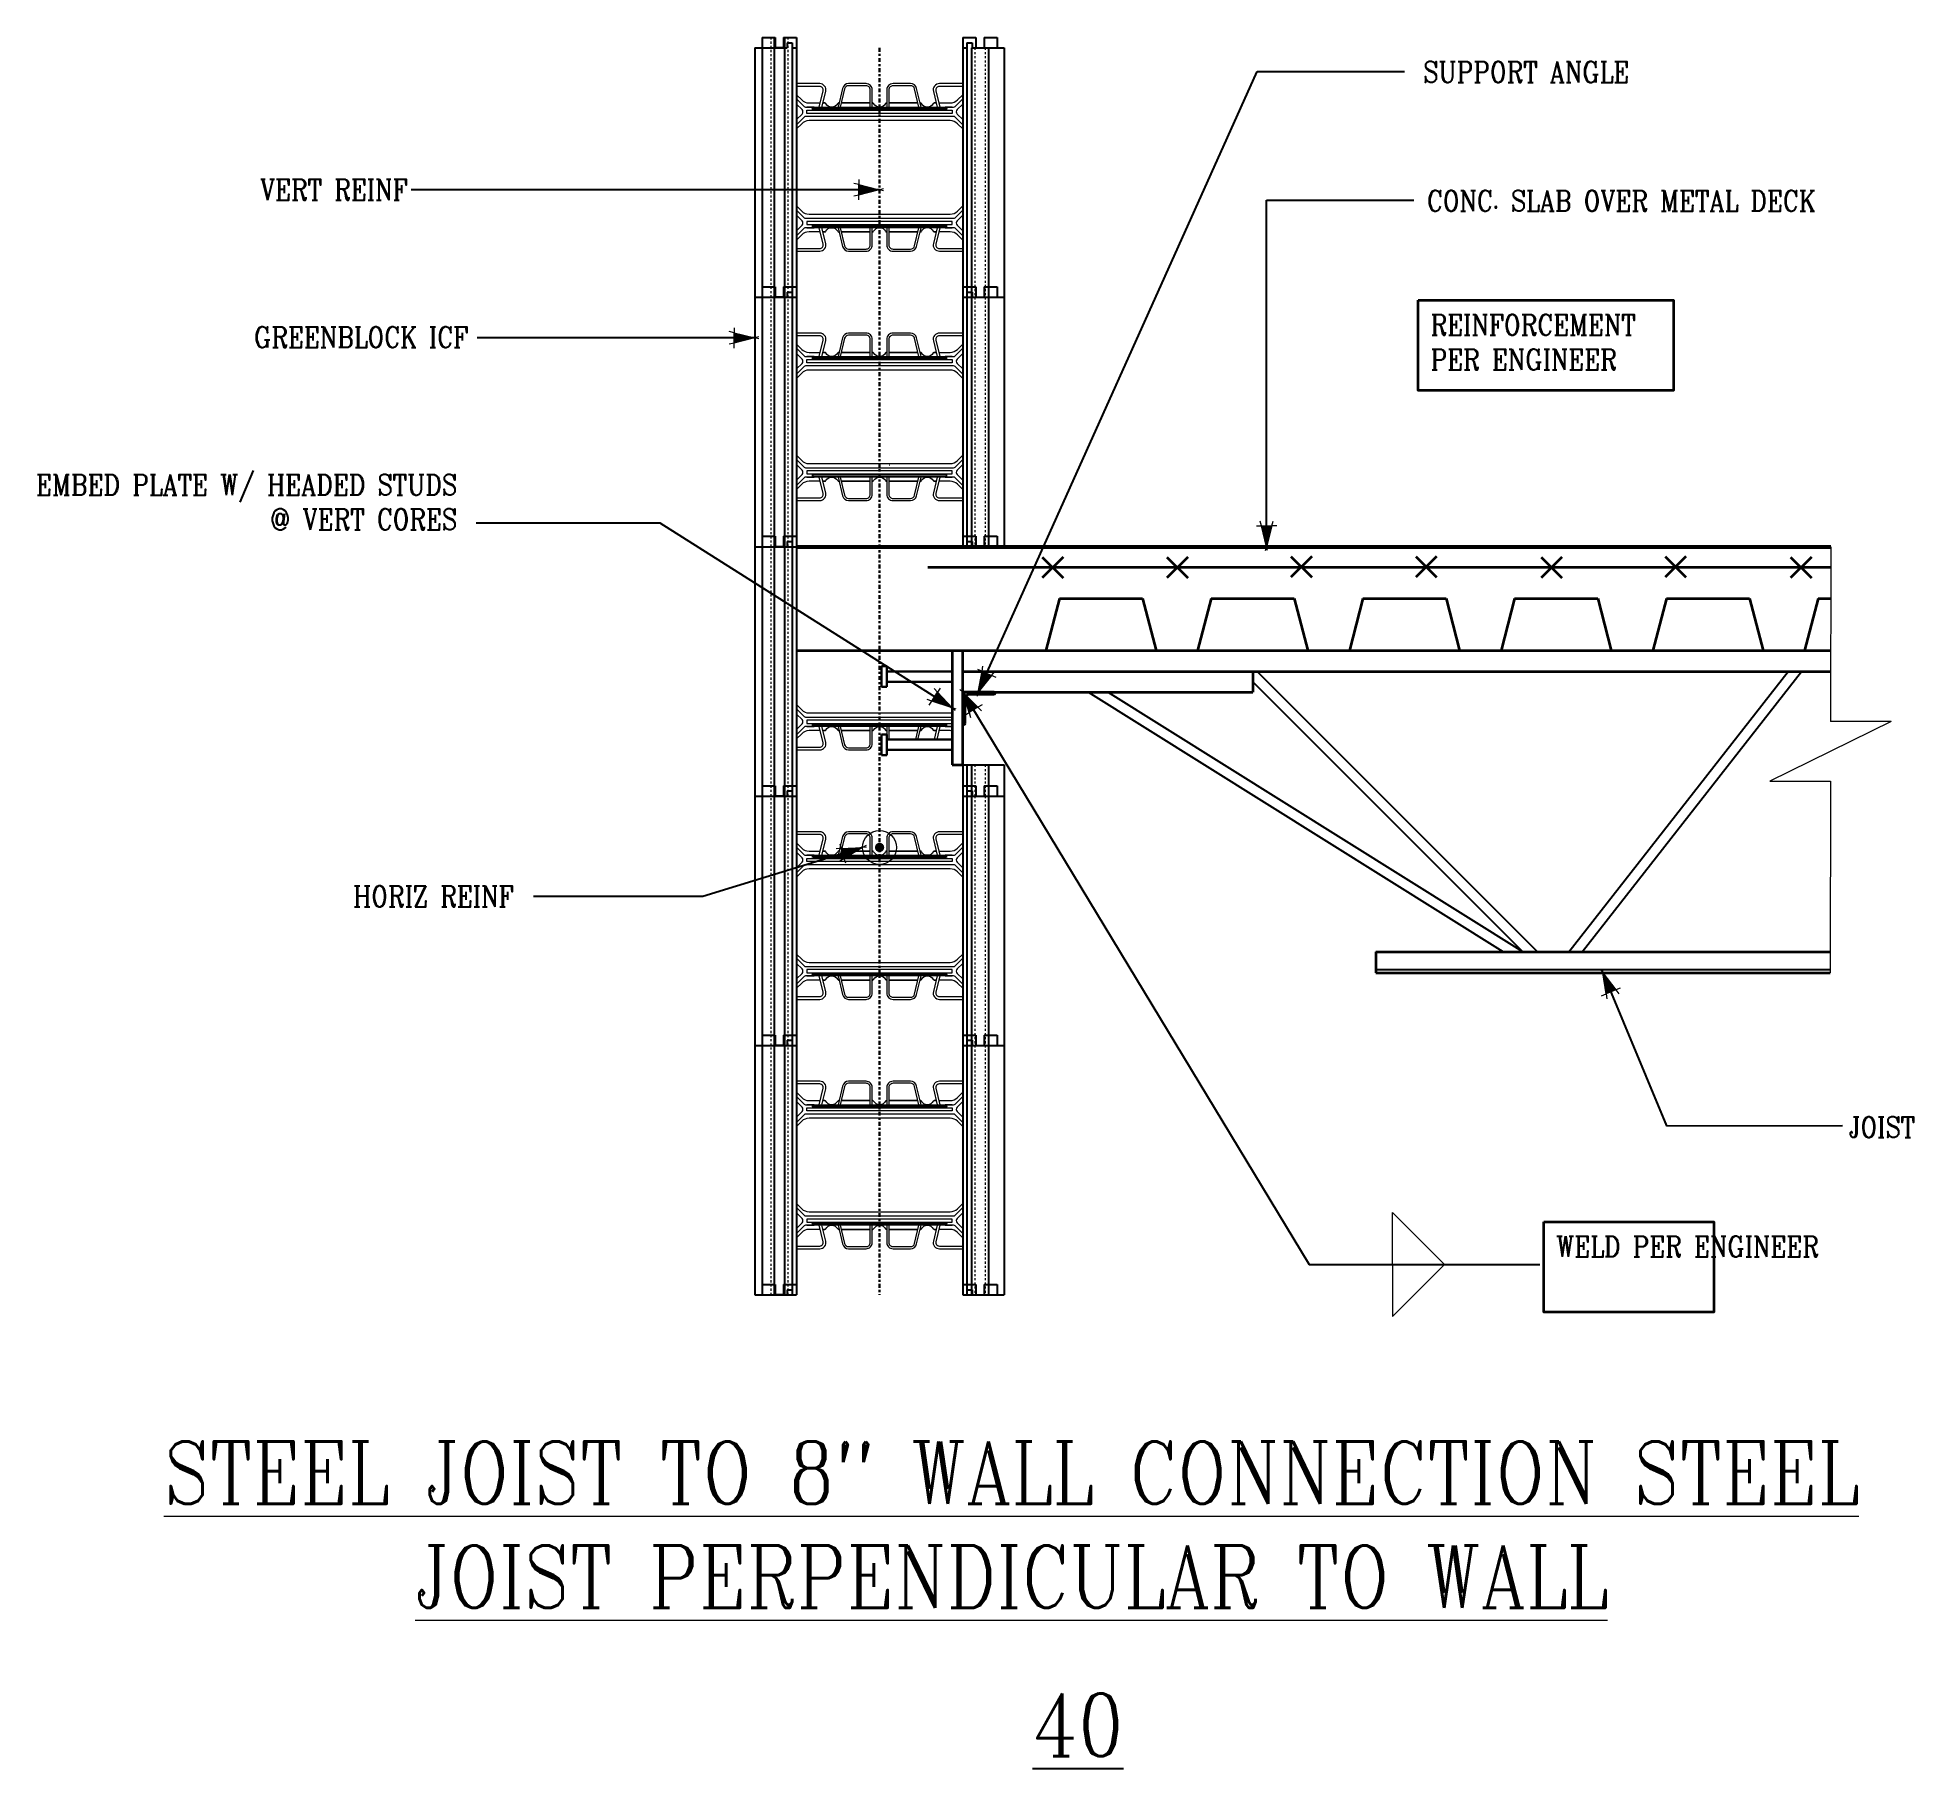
# Model space of a CAD drawing. Header units: inches. Extents: x -243.2 to -152.9, y 425.2 to 508.5.
import ezdxf

# ---------------------------------------------------------------- set-up
doc = ezdxf.new("R2010")
doc.units = ezdxf.units.IN
doc.header["$MEASUREMENT"] = 0
for name, pattern in [('CENTER', [2, 1.25, -0.25, 0.25, -0.25]), ('DASHED2', [0.375, 0.25, -0.125]), ('HIDDEN', [0.375, 0.25, -0.125])]:
    doc.linetypes.add(name, pattern=pattern)
doc.layers.get('Defpoints').update_dxf_attribs({"color": 252})
for name, color, linetype, lineweight in [('A2 Hatch', 8, 'Continuous', 9), ('A4 medium', 7, 'Continuous', 35), ('A5 heavy', 5, 'Continuous', 53), ('DETAILS', 7, 'Continuous', 13), ('DIM', 3, 'Continuous', 13), ('REBAR', 2, 'CENTER', 30)]:
    doc.layers.add(name, color=color, linetype=linetype, lineweight=lineweight)
doc.layers.add('HANGERS', color=253, linetype='Continuous')
doc.styles.add('ARCTEXT', font='arctext.shx', dxfattribs={"width": 0.85})
doc.styles.add('RomanC', font='romanc.shx', dxfattribs={"width": 0.85, "height": 5})
doc.dimstyles.new('ARCTEXT1-4', dxfattribs={"dimtxt": 4, "dimasz": 2, "dimexe": 2, "dimexo": 2, "dimgap": 2, "dimtad": 1, "dimdec": 4, "dimzin": 3, "dimdsep": 46, "dimlunit": 4, "dimtxsty": 'ARCTEXT', "dimblk": 'ARCHTICK', "dimcen": 2, "dimaunit": 1, "dimadec": 0, "dimazin": 0, "dimtfac": 1, "dimtdec": 4, "dimtmove": 2, "dimatfit": 3, "dimldrblk": 'arrow', "dimfxl": 1, "dimtolj": 1, "dimtzin": 0, "dimarcsym": 0})

msp = doc.modelspace()

# ---------------------------------------------------------------- texts
at = {"layer": 'Defpoints', "insert": (-193.132, 428.808), "char_height": 3, "width": 90.08, "attachment_point": 2, "style": 'RomanC'}
msp.add_mtext('{\\L40\\P}\\P            ', dxfattribs=at)
at = {"layer": 'DIM', "color": 3, "char_height": 1, "style": 'RomanC'}
for s, insert, width, attachment_point in [('SUPPORT ANGLE ', (-176.527, 507.337), 22.68955, 1), ('VERT REINF ', (-225.386, 501.675), 22.68955, 3), ('CONC. SLAB OVER METAL DECK', (-176.352, 501.136), 22.68955, 1), ('GREENBLOCK ICF ', (-222.473, 494.576), 22.68955, 3), ('REINFORCEMENT PER ENGINEER', (-176.178, 495.168), 13.32674, 1), ('EMBED PLATE W/ HEADED STUDS @ VERT CORES ', (-223.01, 487.477), 22.68955, 3), ('HORIZ REINF ', (-220.288, 467.671), 22.68955, 3), ('JOIST', (-156.04, 456.568), 22.68955, 1), ('WELD PER ENGINEER', (-170.134, 450.826), 13.32674, 1)]:
    msp.add_mtext(s, dxfattribs=dict(at, insert=insert, width=width, attachment_point=attachment_point))
at = {"layer": 'DIM', "insert": (-196.344, 440.942), "char_height": 3, "width": 90.08, "attachment_point": 2, "style": 'RomanC'}
msp.add_mtext('{\\LSTEEL JOIST TO 8" WALL CONNECTION STEEL JOIST PERPENDICULAR TO WALL }', dxfattribs=at)

# ---------------------------------------------------------------- blocks, each defined once
blk = doc.blocks.new('_ArchTick')
at = {"color": 0, "linetype": 'ByBlock', "const_width": 0.15}
blk.add_lwpolyline([(-0.5, -0.5), (0.5, 0.5)], dxfattribs=at)
blk = doc.blocks.new('arrow')
at = {"layer": 'DIM'}
blk.add_hatch(color=253, dxfattribs=at).paths.add_polyline_path([(-2, 0.5), (-2, -0.5), (0, 0)])
at = {"layer": 'DIM', "lineweight": 9}
for points in [[(-2, 0.98), (-2, 0.5), (-2.47, 0.62)], [(0.37, 0.09), (0, 0)], [(0.37, -0.09), (0, 0)], [(-2, -0.98), (-2, -0.5), (-2.47, -0.62)]]:
    blk.add_lwpolyline(points, dxfattribs=at)
at = {"layer": 'DIM', "lineweight": 15}
blk.add_lwpolyline([(0, 0), (-2, -0.5), (-2, 0.5), (0, 0)], dxfattribs=at)

# ---------------------------------------------------------------- hatches: boundary and pattern name
at = {"layer": 'A2 Hatch', "ltscale": 0.15}
h = msp.add_hatch(color=256, dxfattribs=at)
edge = h.paths.add_edge_path()
edge.add_arc((-202.682, 469.525), 0.224, 0, 360)

# ---------------------------------------------------------------- linework, layer by layer
at = {"color": 1}
for p, q in [((-208.332, 508.496), (-207.707, 508.496)), ((-208.332, 508.496), (-208.332, 495.996)), ((-207.757, 508.496), (-207.757, 495.996)), ((-207.707, 508.496), (-207.707, 507.996)), ((-207.307, 508.496), (-207.307, 507.996)), ((-207.307, 508.496), (-206.682, 508.496)), ((-207.257, 508.496), (-207.257, 495.996)), ((-207.132, 508.246), (-207.132, 507.996)), ((-207.132, 508.246), (-206.882, 508.246)), ((-206.882, 508.246), (-206.882, 495.996)), ((-206.682, 508.496), (-206.682, 495.996)), ((-198.682, 508.496), (-198.682, 495.996)), ((-198.682, 508.496), (-198.057, 508.496)), ((-198.482, 508.246), (-198.482, 495.996)), ((-198.482, 508.246), (-198.232, 508.246)), ((-198.232, 508.246), (-198.232, 507.996)), ((-198.057, 508.496), (-198.057, 507.996)), ((-197.657, 508.496), (-197.657, 507.996)), ((-197.657, 508.496), (-197.032, 508.496)), ((-197.032, 508.496), (-197.032, 507.996)), ((-208.682, 507.996), (-208.682, 495.996)), ((-208.682, 507.996), (-207.132, 507.996)), ((-207.257, 507.996), (-207.757, 507.996)), ((-206.882, 507.996), (-206.682, 507.996)), ((-198.682, 507.996), (-198.482, 507.996)), ((-198.267, 507.996), (-196.682, 507.996)), ((-198.267, 507.996), (-198.267, 495.996)), ((-197.447, 507.996), (-197.447, 495.996)), ((-196.682, 507.996), (-196.682, 495.996)), ((-208.332, 496.496), (-207.707, 496.496)), ((-208.332, 496.496), (-208.332, 483.996)), ((-207.757, 496.496), (-207.757, 483.996)), ((-207.707, 496.496), (-207.707, 495.996)), ((-207.307, 496.496), (-207.307, 495.996)), ((-207.307, 496.496), (-206.682, 496.496)), ((-207.257, 496.496), (-207.257, 483.996)), ((-206.682, 496.496), (-206.682, 483.996)), ((-198.682, 496.496), (-198.682, 483.996)), ((-198.682, 496.496), (-198.057, 496.496)), ((-198.057, 496.496), (-198.057, 495.996)), ((-197.657, 496.496), (-197.657, 495.996)), ((-197.657, 496.496), (-197.032, 496.496)), ((-197.032, 496.496), (-197.032, 495.996)), ((-208.682, 495.996), (-206.682, 495.996)), ((-208.682, 495.996), (-208.682, 483.996)), ((-208.682, 495.996), (-207.132, 495.996)), ((-207.257, 495.996), (-207.757, 495.996)), ((-207.132, 496.246), (-207.132, 495.996)), ((-207.132, 496.246), (-206.882, 496.246)), ((-206.882, 496.246), (-206.882, 483.996)), ((-206.882, 495.996), (-206.682, 495.996)), ((-198.682, 495.996), (-196.682, 495.996)), ((-198.682, 495.996), (-198.482, 495.996)), ((-198.482, 496.246), (-198.482, 483.996)), ((-198.482, 496.246), (-198.232, 496.246)), ((-198.267, 495.996), (-196.682, 495.996)), ((-198.267, 495.996), (-198.267, 483.996)), ((-198.232, 496.246), (-198.232, 495.996)), ((-197.447, 495.996), (-197.447, 483.996)), ((-196.682, 495.996), (-196.682, 483.996)), ((-208.682, 483.996), (-206.682, 483.996)), ((-208.682, 483.996), (-206.682, 483.996)), ((-208.682, 483.996), (-207.132, 483.996)), ((-208.682, 483.996), (-207.132, 483.996)), ((-208.682, 483.996), (-206.682, 483.996)), ((-208.682, 483.996), (-206.682, 483.996)), ((-208.682, 483.996), (-207.132, 483.996)), ((-208.682, 483.996), (-208.682, 471.996)), ((-208.682, 483.996), (-207.132, 483.996)), ((-208.332, 484.496), (-207.707, 484.496)), ((-208.332, 484.496), (-207.707, 484.496)), ((-208.332, 484.496), (-207.707, 484.496)), ((-208.332, 484.496), (-207.707, 484.496)), ((-208.332, 484.496), (-208.332, 471.996)), ((-207.757, 484.496), (-207.757, 471.996)), ((-207.257, 483.996), (-207.757, 483.996)), ((-207.257, 483.996), (-207.757, 483.996)), ((-207.257, 483.996), (-207.757, 483.996)), ((-207.257, 483.996), (-207.757, 483.996)), ((-207.707, 484.496), (-207.707, 483.996)), ((-207.707, 484.496), (-207.707, 483.996)), ((-207.707, 484.496), (-207.707, 483.996)), ((-207.707, 484.496), (-207.707, 483.996)), ((-207.307, 484.496), (-207.307, 483.996)), ((-207.307, 484.496), (-206.682, 484.496)), ((-207.307, 484.496), (-207.307, 483.996)), ((-207.307, 484.496), (-206.682, 484.496)), ((-207.307, 484.496), (-207.307, 483.996)), ((-207.307, 484.496), (-206.682, 484.496)), ((-207.307, 484.496), (-207.307, 483.996)), ((-207.307, 484.496), (-206.682, 484.496)), ((-207.257, 484.496), (-207.257, 471.996)), ((-207.132, 484.246), (-207.132, 483.996)), ((-207.132, 484.246), (-206.882, 484.246)), ((-207.132, 484.246), (-207.132, 483.996)), ((-207.132, 484.246), (-206.882, 484.246)), ((-207.132, 484.246), (-207.132, 483.996)), ((-207.132, 484.246), (-206.882, 484.246)), ((-207.132, 484.246), (-207.132, 483.996)), ((-207.132, 484.246), (-206.882, 484.246)), ((-206.882, 484.246), (-206.882, 471.996)), ((-206.882, 483.996), (-206.682, 483.996)), ((-206.882, 483.996), (-206.682, 483.996)), ((-206.882, 483.996), (-206.682, 483.996)), ((-206.882, 483.996), (-206.682, 483.996)), ((-206.682, 484.496), (-206.682, 483.996)), ((-206.682, 484.496), (-206.682, 483.996)), ((-206.682, 484.496), (-206.682, 471.996)), ((-198.682, 484.496), (-198.682, 483.996)), ((-198.682, 484.496), (-198.057, 484.496)), ((-198.682, 484.496), (-198.057, 484.496)), ((-198.682, 483.996), (-198.482, 483.996)), ((-198.682, 483.996), (-196.682, 483.996)), ((-198.682, 483.996), (-198.482, 483.996)), ((-198.682, 483.996), (-198.482, 483.996)), ((-198.482, 484.246), (-198.232, 484.246)), ((-198.482, 484.246), (-198.232, 484.246)), ((-198.267, 483.996), (-196.682, 483.996)), ((-198.267, 483.996), (-196.682, 483.996)), ((-198.232, 484.246), (-198.232, 483.996)), ((-198.232, 484.246), (-198.232, 483.996)), ((-198.057, 484.496), (-198.057, 483.996)), ((-198.057, 484.496), (-198.057, 483.996)), ((-197.657, 484.496), (-197.657, 483.996)), ((-197.657, 484.496), (-197.032, 484.496)), ((-197.657, 484.496), (-197.657, 483.996)), ((-197.657, 484.496), (-197.032, 484.496)), ((-197.032, 484.496), (-197.032, 483.996)), ((-197.032, 484.496), (-197.032, 483.996)), ((-198.682, 473.496), (-198.682, 471.996)), ((-198.682, 473.496), (-196.682, 473.496)), ((-198.482, 473.496), (-198.482, 471.996)), ((-198.267, 473.496), (-198.267, 471.996)), ((-197.447, 473.496), (-197.447, 471.996)), ((-196.682, 473.496), (-196.682, 471.996)), ((-208.332, 472.496), (-207.707, 472.496)), ((-208.332, 472.496), (-208.332, 459.996)), ((-207.757, 472.496), (-207.757, 459.996)), ((-207.707, 472.496), (-207.707, 471.996)), ((-207.307, 472.496), (-207.307, 471.996)), ((-207.307, 472.496), (-206.682, 472.496)), ((-207.257, 472.496), (-207.257, 459.996)), ((-207.132, 472.246), (-207.132, 471.996)), ((-207.132, 472.246), (-206.882, 472.246)), ((-206.882, 472.246), (-206.882, 459.996)), ((-206.682, 472.496), (-206.682, 459.996)), ((-198.682, 472.496), (-198.682, 459.996)), ((-198.682, 472.496), (-198.057, 472.496)), ((-198.482, 472.246), (-198.482, 459.996)), ((-198.482, 472.246), (-198.232, 472.246)), ((-198.232, 472.246), (-198.232, 471.996)), ((-198.057, 472.496), (-198.057, 471.996)), ((-197.657, 472.496), (-197.657, 471.996)), ((-197.657, 472.496), (-197.032, 472.496)), ((-197.032, 472.496), (-197.032, 471.996)), ((-208.682, 471.996), (-206.682, 471.996)), ((-208.682, 471.996), (-208.682, 459.996)), ((-208.682, 471.996), (-207.132, 471.996)), ((-207.257, 471.996), (-207.757, 471.996)), ((-206.882, 471.996), (-206.682, 471.996)), ((-198.682, 471.996), (-196.682, 471.996)), ((-198.682, 471.996), (-198.482, 471.996)), ((-198.267, 471.996), (-196.682, 471.996)), ((-198.267, 471.996), (-198.267, 459.996)), ((-197.447, 471.996), (-197.447, 459.996)), ((-196.682, 471.996), (-196.682, 459.996)), ((-208.332, 460.496), (-207.707, 460.496)), ((-208.332, 460.496), (-208.332, 447.996)), ((-207.757, 460.496), (-207.757, 447.996)), ((-207.707, 460.496), (-207.707, 459.996)), ((-207.307, 460.496), (-207.307, 459.996)), ((-207.307, 460.496), (-206.682, 460.496)), ((-207.257, 460.496), (-207.257, 447.996)), ((-206.682, 460.496), (-206.682, 447.996)), ((-198.682, 460.496), (-198.682, 447.996)), ((-198.682, 460.496), (-198.057, 460.496)), ((-198.057, 460.496), (-198.057, 459.996)), ((-197.657, 460.496), (-197.657, 459.996)), ((-197.657, 460.496), (-197.032, 460.496)), ((-197.032, 460.496), (-197.032, 459.996)), ((-208.682, 459.996), (-206.682, 459.996)), ((-208.682, 459.996), (-208.682, 447.996)), ((-208.682, 459.996), (-207.132, 459.996)), ((-207.257, 459.996), (-207.757, 459.996)), ((-207.132, 460.246), (-207.132, 459.996)), ((-207.132, 460.246), (-206.882, 460.246)), ((-206.882, 460.246), (-206.882, 447.996)), ((-206.882, 459.996), (-206.682, 459.996)), ((-198.682, 459.996), (-196.682, 459.996)), ((-198.682, 459.996), (-198.482, 459.996)), ((-198.482, 460.246), (-198.482, 447.996)), ((-198.482, 460.246), (-198.232, 460.246)), ((-198.267, 459.996), (-196.682, 459.996)), ((-198.267, 459.996), (-198.267, 447.996)), ((-198.232, 460.246), (-198.232, 459.996)), ((-197.447, 459.996), (-197.447, 447.996)), ((-196.682, 459.996), (-196.682, 447.996)), ((-208.682, 447.996), (-206.682, 447.996)), ((-208.682, 447.996), (-207.132, 447.996)), ((-208.332, 448.496), (-207.707, 448.496)), ((-207.257, 447.996), (-207.757, 447.996)), ((-207.707, 448.496), (-207.707, 447.996)), ((-207.307, 448.496), (-207.307, 447.996)), ((-207.307, 448.496), (-206.682, 448.496)), ((-207.132, 448.246), (-207.132, 447.996)), ((-207.132, 448.246), (-206.882, 448.246)), ((-206.882, 447.996), (-206.682, 447.996)), ((-198.682, 448.496), (-198.057, 448.496)), ((-198.682, 447.996), (-196.682, 447.996)), ((-198.682, 447.996), (-198.482, 447.996)), ((-198.482, 448.246), (-198.232, 448.246)), ((-198.267, 447.996), (-196.682, 447.996)), ((-198.232, 448.246), (-198.232, 447.996)), ((-198.057, 448.496), (-198.057, 447.996)), ((-197.657, 448.496), (-197.657, 447.996)), ((-197.657, 448.496), (-197.032, 448.496)), ((-197.032, 448.496), (-197.032, 447.996))]:
    msp.add_line(p, q, dxfattribs=at)
at = {"ltscale": 0.15}
for p, q in [((-207.707, 507.996), (-207.307, 507.996)), ((-207.707, 495.996), (-207.307, 495.996)), ((-207.707, 483.996), (-207.307, 483.996)), ((-207.707, 483.996), (-207.307, 483.996)), ((-207.707, 483.996), (-207.307, 483.996)), ((-207.707, 483.996), (-207.307, 483.996)), ((-198.682, 478.996), (-199.182, 478.996)), ((-187.382, 478.996), (-182.082, 478.996)), ((-184.732, 477.496), (-171.732, 464.496)), ((-184.525, 477.996), (-171.025, 464.496)), ((-169.525, 464.496), (-158.965, 477.996)), ((-168.89, 464.496), (-158.33, 477.996)), ((-172.675, 464.496), (-192.65, 476.996)), ((-171.732, 464.496), (-191.707, 476.996)), ((-199.182, 473.496), (-199.182, 474.496)), ((-207.707, 471.996), (-207.307, 471.996)), ((-178.816, 463.646), (-156.95, 463.646)), ((-207.707, 459.996), (-207.307, 459.996)), ((-207.707, 447.996), (-207.307, 447.996))]:
    msp.add_line(p, q, dxfattribs=at)
at = {"color": 1, "linetype": 'HIDDEN', "ltscale": 0.02}
for p, q in [((-208.332, 496.496), (-207.707, 496.496)), ((-207.707, 496.496), (-207.707, 495.996)), ((-207.307, 496.496), (-207.307, 495.996)), ((-207.307, 496.496), (-206.682, 496.496)), ((-198.682, 496.496), (-198.057, 496.496)), ((-198.057, 496.496), (-198.057, 495.996)), ((-197.657, 496.496), (-197.657, 495.996)), ((-197.657, 496.496), (-197.032, 496.496)), ((-197.032, 496.496), (-197.032, 495.996)), ((-208.332, 484.496), (-207.707, 484.496)), ((-208.332, 484.496), (-208.332, 483.996)), ((-208.332, 484.496), (-207.707, 484.496)), ((-208.332, 484.496), (-207.707, 484.496)), ((-208.332, 484.496), (-208.332, 483.996)), ((-208.332, 484.496), (-207.707, 484.496)), ((-207.707, 484.496), (-207.707, 483.996)), ((-207.707, 484.496), (-207.707, 483.996)), ((-207.707, 484.496), (-207.707, 483.996)), ((-207.707, 484.496), (-207.707, 483.996)), ((-207.307, 484.496), (-207.307, 483.996)), ((-207.307, 484.496), (-206.682, 484.496)), ((-207.307, 484.496), (-207.307, 483.996)), ((-207.307, 484.496), (-206.682, 484.496)), ((-207.307, 484.496), (-207.307, 483.996)), ((-207.307, 484.496), (-206.682, 484.496)), ((-207.307, 484.496), (-207.307, 483.996)), ((-207.307, 484.496), (-206.682, 484.496)), ((-198.682, 484.496), (-198.057, 484.496)), ((-198.057, 484.496), (-198.057, 483.996)), ((-197.657, 484.496), (-197.657, 483.996)), ((-197.657, 484.496), (-197.032, 484.496)), ((-197.032, 484.496), (-197.032, 483.996)), ((-208.332, 472.496), (-207.707, 472.496)), ((-207.707, 472.496), (-207.707, 471.996)), ((-207.307, 472.496), (-207.307, 471.996)), ((-207.307, 472.496), (-206.682, 472.496)), ((-198.682, 472.496), (-198.057, 472.496)), ((-198.057, 472.496), (-198.057, 471.996)), ((-197.657, 472.496), (-197.657, 471.996)), ((-197.657, 472.496), (-197.032, 472.496)), ((-197.032, 472.496), (-197.032, 471.996)), ((-208.332, 460.496), (-207.707, 460.496)), ((-207.707, 460.496), (-207.707, 459.996)), ((-207.307, 460.496), (-207.307, 459.996)), ((-207.307, 460.496), (-206.682, 460.496)), ((-198.682, 460.496), (-198.057, 460.496)), ((-198.057, 460.496), (-198.057, 459.996)), ((-197.657, 460.496), (-197.657, 459.996)), ((-197.657, 460.496), (-197.032, 460.496)), ((-197.032, 460.496), (-197.032, 459.996)), ((-208.332, 448.496), (-207.707, 448.496)), ((-207.707, 448.496), (-207.707, 447.996)), ((-207.307, 448.496), (-207.307, 447.996)), ((-207.307, 448.496), (-206.682, 448.496)), ((-198.682, 448.496), (-198.057, 448.496)), ((-198.057, 448.496), (-198.057, 447.996)), ((-197.657, 448.496), (-197.657, 447.996)), ((-197.657, 448.496), (-197.032, 448.496)), ((-197.032, 448.496), (-197.032, 447.996))]:
    msp.add_line(p, q, dxfattribs=at)
at = {"layer": 'A2 Hatch', "linetype": 'DASHED2', "ltscale": 0.15}
for p, q in [((-207.917, 508.496), (-207.917, 495.996)), ((-207.097, 508.496), (-207.097, 495.996)), ((-198.107, 507.996), (-198.107, 495.996)), ((-197.607, 507.996), (-197.607, 495.996)), ((-207.917, 496.496), (-207.917, 483.996)), ((-207.097, 496.496), (-207.097, 483.996)), ((-198.107, 495.996), (-198.107, 483.996)), ((-197.607, 495.996), (-197.607, 483.996)), ((-207.917, 484.496), (-207.917, 471.996)), ((-207.097, 484.496), (-207.097, 471.996)), ((-198.107, 473.496), (-198.107, 471.996)), ((-197.607, 473.496), (-197.607, 471.996)), ((-207.917, 472.496), (-207.917, 459.996)), ((-207.097, 472.496), (-207.097, 459.996)), ((-198.107, 471.996), (-198.107, 459.996)), ((-197.607, 471.996), (-197.607, 459.996)), ((-207.917, 460.496), (-207.917, 447.996)), ((-207.097, 460.496), (-207.097, 447.996)), ((-198.107, 459.996), (-198.107, 447.996)), ((-197.607, 459.996), (-197.607, 447.996))]:
    msp.add_line(p, q, dxfattribs=at)
at = {"layer": 'A2 Hatch', "lineweight": 30, "ltscale": 0.15}
for p, q in [((-202.34, 478.246), (-202.59, 478.246)), ((-202.59, 477.246), (-202.59, 478.246)), ((-202.34, 477.246), (-202.34, 478.246)), ((-199.182, 477.996), (-202.34, 477.996)), ((-199.182, 477.496), (-202.34, 477.496)), ((-202.34, 477.246), (-202.59, 477.246)), ((-202.34, 474.966), (-202.59, 474.966)), ((-202.59, 473.966), (-202.59, 474.966)), ((-202.34, 473.966), (-202.34, 474.966)), ((-199.182, 474.716), (-202.34, 474.716)), ((-202.34, 473.966), (-202.59, 473.966)), ((-199.182, 474.216), (-202.34, 474.216))]:
    msp.add_line(p, q, dxfattribs=at)
at = {"layer": 'A2 Hatch', "ltscale": 0.15}
msp.add_circle((-202.682, 469.525), 0.816, dxfattribs=at)
at = {"layer": 'A4 medium', "ltscale": 0.15}
for p, q in [((-194.356, 482.996), (-200.356, 482.996)), ((-194.856, 483.496), (-193.856, 482.496)), ((-193.856, 483.496), (-194.856, 482.496)), ((-188.356, 482.996), (-194.356, 482.996)), ((-188.856, 483.496), (-187.856, 482.496)), ((-187.856, 483.496), (-188.856, 482.496)), ((-182.356, 482.996), (-188.356, 482.996)), ((-182.891, 483.531), (-181.891, 482.531)), ((-181.891, 483.531), (-182.891, 482.531)), ((-176.356, 482.996), (-182.356, 482.996)), ((-176.891, 483.531), (-175.891, 482.531)), ((-175.891, 483.531), (-176.891, 482.531)), ((-170.356, 482.996), (-176.356, 482.996)), ((-170.856, 483.496), (-169.856, 482.496)), ((-169.856, 483.496), (-170.856, 482.496)), ((-164.356, 482.996), (-170.356, 482.996)), ((-164.891, 483.531), (-163.891, 482.531)), ((-163.891, 483.531), (-164.891, 482.531)), ((-158.356, 482.996), (-164.356, 482.996)), ((-158.856, 483.496), (-157.856, 482.496)), ((-157.856, 483.496), (-158.856, 482.496)), ((-156.928, 482.996), (-158.356, 482.996)), ((-194.032, 481.496), (-194.682, 478.996)), ((-194.032, 481.496), (-190.032, 481.496)), ((-190.032, 481.496), (-189.382, 478.996)), ((-186.732, 481.496), (-187.382, 478.996)), ((-186.732, 481.496), (-182.732, 481.496)), ((-182.732, 481.496), (-182.082, 478.996)), ((-179.432, 481.496), (-180.082, 478.996)), ((-179.432, 481.496), (-175.432, 481.496)), ((-175.432, 481.496), (-174.782, 478.996)), ((-172.132, 481.496), (-172.782, 478.996)), ((-172.132, 481.496), (-168.132, 481.496)), ((-168.132, 481.496), (-167.482, 478.996)), ((-164.832, 481.496), (-165.482, 478.996)), ((-164.832, 481.496), (-160.832, 481.496)), ((-160.832, 481.496), (-160.182, 478.996)), ((-157.532, 481.496), (-158.182, 478.996)), ((-157.532, 481.496), (-156.93, 481.496)), ((-206.682, 478.996), (-156.933, 478.996)), ((-199.182, 478.996), (-199.182, 473.496)), ((-198.682, 473.496), (-198.682, 478.996)), ((-198.682, 477.996), (-156.933, 477.996)), ((-184.732, 477.996), (-184.732, 476.996)), ((-198.682, 476.996), (-184.732, 476.996)), ((-199.182, 473.496), (-198.682, 473.496)), ((-178.816, 464.496), (-156.95, 464.496)), ((-178.816, 464.496), (-178.816, 463.496)), ((-178.816, 463.496), (-156.95, 463.496))]:
    msp.add_line(p, q, dxfattribs=at)
for points in [[(-176.776, 495.854), (-164.481, 495.854), (-164.481, 491.512), (-176.776, 491.512)], [(-170.733, 451.512), (-162.543, 451.512), (-162.543, 447.17), (-170.733, 447.17)]]:
    msp.add_lwpolyline(points, close=True, dxfattribs=at)
at = {"layer": 'A5 heavy', "ltscale": 0.15}
msp.add_line((-206.682, 483.996), (-156.927, 483.996), dxfattribs=at)
at = {"layer": 'DETAILS', "color": 6, "lineweight": 20}
for points in [[(-205.453, 505.146), (-205.27, 505.905, 0.485338), (-205.562, 506.276), (-206.682, 506.276)], [(-205.833, 505.146), (-205.933, 505.146), (-206.183, 505.146), (-205.587, 505.146), (-205.396, 505.936, 0.485338), (-205.562, 506.146), (-206.682, 506.146)], [(-206.682, 505.745), (-206.429, 505.492, 0.198912), (-206.076, 505.346), (-205.539, 505.346)], [(-206.682, 505.545), (-206.312, 505.175, 0.198912), (-206.242, 505.146), (-202.682, 505.146, -0.279322), (-202.968, 505.319, 0.279322), (-203.012, 505.346)], [(-203.031, 505.146), (-203.031, 505.976, 0.414214), (-203.331, 506.276), (-204.173, 506.276, 0.346495), (-204.465, 506.046), (-204.682, 505.146)], [(-203.131, 505.146), (-203.131, 505.976, 0.414214), (-203.331, 506.176), (-204.173, 506.176, 0.346495), (-204.367, 506.023), (-204.579, 505.146)], [(-202.352, 505.346, 0.279322), (-202.397, 505.319, -0.279322), (-202.682, 505.146), (-199.123, 505.146, 0.198912), (-199.052, 505.175), (-198.682, 505.545)], [(-200.683, 505.146), (-200.9, 506.046, 0.346495), (-201.192, 506.276), (-202.034, 506.276, 0.414214), (-202.334, 505.976), (-202.334, 505.146)], [(-200.786, 505.146), (-200.997, 506.023, 0.346495), (-201.192, 506.176), (-202.034, 506.176, 0.414214), (-202.234, 505.976), (-202.234, 505.146)], [(-198.682, 506.276), (-199.803, 506.276, 0.485338), (-200.095, 505.905), (-199.912, 505.146)], [(-198.682, 506.146), (-199.803, 506.146, 0.485338), (-199.968, 505.936), (-199.778, 505.146), (-199.182, 505.146), (-199.432, 505.146), (-199.532, 505.146)], [(-199.826, 505.346), (-199.289, 505.346, 0.198912), (-198.935, 505.492), (-198.682, 505.745)], [(-206.682, 504.546), (-206.414, 504.815, 0.414214), (-206.414, 505.027), (-206.682, 505.295)], [(-198.682, 504.296), (-199.052, 504.667, 0.198912), (-199.123, 504.696), (-202.682, 504.696), (-206.242, 504.696, 0.198912), (-206.312, 504.667), (-206.682, 504.296)], [(-198.682, 504.096), (-198.935, 504.349, 0.198912), (-199.289, 504.496), (-202.682, 504.496), (-206.076, 504.496, 0.198912), (-206.429, 504.349), (-206.682, 504.096)], [(-204.652, 505.346, 0.279322), (-204.696, 505.319, -0.605918), (-205.267, 505.319, 0.279322), (-205.312, 505.346), (-205.405, 505.346), (-205.312, 505.346)], [(-200.053, 505.346), (-199.96, 505.346), (-200.053, 505.346, 0.279322), (-200.097, 505.319, -0.605918), (-200.669, 505.319, 0.279322), (-200.713, 505.346)], [(-198.682, 505.295), (-198.951, 505.027, 0.414214), (-198.951, 504.815), (-198.682, 504.546)], [(-206.682, 500.395), (-206.429, 500.142, 0.198912), (-206.076, 499.996), (-202.682, 499.996), (-199.289, 499.996, 0.198912), (-198.935, 500.142), (-198.682, 500.395)], [(-206.682, 500.195), (-206.312, 499.825, 0.198912), (-206.242, 499.796), (-202.682, 499.796), (-199.123, 499.796, 0.198912), (-199.052, 499.825), (-198.682, 500.195)], [(-206.682, 499.196), (-206.414, 499.465, 0.414214), (-206.414, 499.677), (-206.682, 499.945)], [(-203.012, 499.146, 0.279322), (-202.968, 499.173, -0.279322), (-202.682, 499.346), (-206.242, 499.346, 0.198912), (-206.312, 499.317), (-206.682, 498.946)], [(-206.682, 498.346), (-205.562, 498.346, 0.485338), (-205.396, 498.556), (-205.587, 499.346), (-206.183, 499.346), (-205.933, 499.346), (-205.833, 499.346)], [(-206.682, 498.216), (-205.562, 498.216, 0.485338), (-205.27, 498.586), (-205.453, 499.346)], [(-205.539, 499.146), (-206.076, 499.146, 0.198912), (-206.429, 498.999), (-206.682, 498.746)], [(-205.312, 499.146), (-205.405, 499.146), (-205.312, 499.146, 0.279322), (-205.267, 499.173, -0.605918), (-204.696, 499.173, 0.279322), (-204.652, 499.146)], [(-204.682, 499.346), (-204.465, 498.445, 0.346495), (-204.173, 498.216), (-203.331, 498.216, 0.414214), (-203.031, 498.516), (-203.031, 499.346)], [(-204.579, 499.346), (-204.367, 498.469, 0.346495), (-204.173, 498.316), (-203.331, 498.316, 0.414214), (-203.131, 498.516), (-203.131, 499.346)], [(-198.682, 498.946), (-199.052, 499.317, 0.198912), (-199.123, 499.346), (-202.682, 499.346, -0.279322), (-202.397, 499.173, 0.279322), (-202.352, 499.146)], [(-202.334, 499.346), (-202.334, 498.516, 0.414214), (-202.034, 498.216), (-201.192, 498.216, 0.346495), (-200.9, 498.445), (-200.683, 499.346)], [(-202.234, 499.346), (-202.234, 498.516, 0.414214), (-202.034, 498.316), (-201.192, 498.316, 0.346495), (-200.997, 498.469), (-200.786, 499.346)], [(-200.713, 499.146, 0.279322), (-200.669, 499.173, -0.605918), (-200.097, 499.173, 0.279322), (-200.053, 499.146), (-199.96, 499.146), (-200.053, 499.146)], [(-199.912, 499.346), (-200.095, 498.586, 0.485338), (-199.803, 498.216), (-198.682, 498.216)], [(-199.532, 499.346), (-199.432, 499.346), (-199.182, 499.346), (-199.778, 499.346), (-199.968, 498.556, 0.485338), (-199.803, 498.346), (-198.682, 498.346)], [(-198.682, 498.746), (-198.935, 498.999, 0.198912), (-199.289, 499.146), (-199.826, 499.146)], [(-198.682, 499.945), (-198.951, 499.677, 0.414214), (-198.951, 499.465), (-198.682, 499.196)], [(-205.453, 493.146), (-205.27, 493.905, 0.485338), (-205.562, 494.276), (-206.682, 494.276)], [(-205.833, 493.146), (-205.933, 493.146), (-206.183, 493.146), (-205.587, 493.146), (-205.396, 493.936, 0.485338), (-205.562, 494.146), (-206.682, 494.146)], [(-206.682, 493.745), (-206.429, 493.492, 0.198912), (-206.076, 493.346), (-205.539, 493.346)], [(-203.031, 493.146), (-203.031, 493.976, 0.414214), (-203.331, 494.276), (-204.173, 494.276, 0.346495), (-204.465, 494.046), (-204.682, 493.146)], [(-203.131, 493.146), (-203.131, 493.976, 0.414214), (-203.331, 494.176), (-204.173, 494.176, 0.346495), (-204.367, 494.023), (-204.579, 493.146)], [(-200.683, 493.146), (-200.9, 494.046, 0.346495), (-201.192, 494.276), (-202.034, 494.276, 0.414214), (-202.334, 493.976), (-202.334, 493.146)], [(-200.786, 493.146), (-200.997, 494.023, 0.346495), (-201.192, 494.176), (-202.034, 494.176, 0.414214), (-202.234, 493.976), (-202.234, 493.146)], [(-198.682, 494.276), (-199.803, 494.276, 0.485338), (-200.095, 493.905), (-199.912, 493.146)], [(-198.682, 494.146), (-199.803, 494.146, 0.485338), (-199.968, 493.936), (-199.778, 493.146), (-199.182, 493.146), (-199.432, 493.146), (-199.532, 493.146)], [(-199.826, 493.346), (-199.289, 493.346, 0.198912), (-198.935, 493.492), (-198.682, 493.745)], [(-206.682, 493.545), (-206.312, 493.175, 0.198912), (-206.242, 493.146), (-202.682, 493.146, -0.279322), (-202.968, 493.319, 0.279322), (-203.012, 493.346)], [(-206.682, 492.546), (-206.414, 492.815, 0.414214), (-206.414, 493.027), (-206.682, 493.295)], [(-204.652, 493.346, 0.279322), (-204.696, 493.319, -0.605918), (-205.267, 493.319, 0.279322), (-205.312, 493.346), (-205.405, 493.346), (-205.312, 493.346)], [(-202.352, 493.346, 0.279322), (-202.397, 493.319, -0.279322), (-202.682, 493.146), (-199.123, 493.146, 0.198912), (-199.052, 493.175), (-198.682, 493.545)], [(-200.053, 493.346), (-199.96, 493.346), (-200.053, 493.346, 0.279322), (-200.097, 493.319, -0.605918), (-200.669, 493.319, 0.279322), (-200.713, 493.346)], [(-198.682, 493.295), (-198.951, 493.027, 0.414214), (-198.951, 492.815), (-198.682, 492.546)], [(-198.682, 492.296), (-199.052, 492.667, 0.198912), (-199.123, 492.696), (-202.682, 492.696), (-206.242, 492.696, 0.198912), (-206.312, 492.667), (-206.682, 492.296)], [(-198.682, 492.096), (-198.935, 492.349, 0.198912), (-199.289, 492.496), (-202.682, 492.496), (-206.076, 492.496, 0.198912), (-206.429, 492.349), (-206.682, 492.096)], [(-206.682, 488.395), (-206.429, 488.142, 0.198912), (-206.076, 487.996), (-202.682, 487.996), (-199.289, 487.996, 0.198912), (-198.935, 488.142), (-198.682, 488.395)], [(-206.682, 488.195), (-206.312, 487.825, 0.198912), (-206.242, 487.796), (-202.682, 487.796), (-199.123, 487.796, 0.198912), (-199.052, 487.825), (-198.682, 488.195)], [(-206.682, 487.196), (-206.414, 487.465, 0.414214), (-206.414, 487.677), (-206.682, 487.945)], [(-203.012, 487.146, 0.279322), (-202.968, 487.173, -0.279322), (-202.682, 487.346), (-206.242, 487.346, 0.198912), (-206.312, 487.317), (-206.682, 486.946)], [(-206.682, 486.346), (-205.562, 486.346, 0.485338), (-205.396, 486.556), (-205.587, 487.346), (-206.183, 487.346), (-205.933, 487.346), (-205.833, 487.346)], [(-206.682, 486.216), (-205.562, 486.216, 0.485338), (-205.27, 486.586), (-205.453, 487.346)], [(-205.312, 487.146), (-205.405, 487.146), (-205.312, 487.146, 0.279322), (-205.267, 487.173, -0.605918), (-204.696, 487.173, 0.279322), (-204.652, 487.146)], [(-204.682, 487.346), (-204.465, 486.445, 0.346495), (-204.173, 486.216), (-203.331, 486.216, 0.414214), (-203.031, 486.516), (-203.031, 487.346)], [(-204.579, 487.346), (-204.367, 486.469, 0.346495), (-204.173, 486.316), (-203.331, 486.316, 0.414214), (-203.131, 486.516), (-203.131, 487.346)], [(-198.682, 486.946), (-199.052, 487.317, 0.198912), (-199.123, 487.346), (-202.682, 487.346, -0.279322), (-202.397, 487.173, 0.279322), (-202.352, 487.146)], [(-202.334, 487.346), (-202.334, 486.516, 0.414214), (-202.034, 486.216), (-201.192, 486.216, 0.346495), (-200.9, 486.445), (-200.683, 487.346)], [(-202.234, 487.346), (-202.234, 486.516, 0.414214), (-202.034, 486.316), (-201.192, 486.316, 0.346495), (-200.997, 486.469), (-200.786, 487.346)], [(-200.713, 487.146, 0.279322), (-200.669, 487.173, -0.605918), (-200.097, 487.173, 0.279322), (-200.053, 487.146), (-199.96, 487.146), (-200.053, 487.146)], [(-199.912, 487.346), (-200.095, 486.586, 0.485338), (-199.803, 486.216), (-198.682, 486.216)], [(-199.532, 487.346), (-199.432, 487.346), (-199.182, 487.346), (-199.778, 487.346), (-199.968, 486.556, 0.485338), (-199.803, 486.346), (-198.682, 486.346)], [(-198.682, 487.945), (-198.951, 487.677, 0.414214), (-198.951, 487.465), (-198.682, 487.196)], [(-205.539, 487.146), (-206.076, 487.146, 0.198912), (-206.429, 486.999), (-206.682, 486.746)], [(-198.682, 486.746), (-198.935, 486.999, 0.198912), (-199.289, 487.146), (-199.826, 487.146)], [(-206.682, 476.395), (-206.429, 476.142, 0.198912), (-206.076, 475.996), (-202.682, 475.996), (-199.289, 475.996, 0.0537), (-199.182, 476.007, 0.0537)], [(-206.682, 476.195), (-206.312, 475.825, 0.198912), (-206.242, 475.796), (-202.682, 475.796), (-199.182, 475.796)], [(-206.682, 475.196), (-206.414, 475.465, 0.414214), (-206.414, 475.677), (-206.682, 475.945)], [(-203.012, 475.146, 0.279322), (-202.968, 475.173, -0.279322), (-202.682, 475.346), (-206.242, 475.346, 0.198912), (-206.312, 475.317), (-206.682, 474.946)], [(-206.682, 474.346), (-205.562, 474.346, 0.485338), (-205.396, 474.556), (-205.587, 475.346), (-206.183, 475.346), (-205.933, 475.346), (-205.833, 475.346)], [(-206.682, 474.216), (-205.562, 474.216, 0.485338), (-205.27, 474.586), (-205.453, 475.346)], [(-205.539, 475.146), (-206.076, 475.146, 0.198912), (-206.429, 474.999), (-206.682, 474.746)], [(-205.312, 475.146), (-205.405, 475.146), (-205.312, 475.146, 0.279322), (-205.267, 475.173, -0.605918), (-204.696, 475.173, 0.279322), (-204.652, 475.146)], [(-204.682, 475.346), (-204.465, 474.445, 0.346495), (-204.173, 474.216), (-203.331, 474.216, 0.414214), (-203.031, 474.516), (-203.031, 475.346)], [(-204.579, 475.346), (-204.367, 474.469, 0.346495), (-204.173, 474.316), (-203.331, 474.316, 0.414214), (-203.131, 474.516), (-203.131, 475.346)], [(-199.182, 475.346), (-202.682, 475.346, -0.279322), (-202.397, 475.173, 0.279322), (-202.352, 475.146)], [(-200.713, 475.146, 0.279322), (-200.669, 475.173, -0.605918), (-200.097, 475.173, 0.279322), (-200.053, 475.146), (-199.96, 475.146), (-200.053, 475.146)], [(-199.182, 475.134, 0.0537), (-199.289, 475.146), (-199.826, 475.146)], [(-205.453, 469.146), (-205.27, 469.905, 0.485338), (-205.562, 470.276), (-206.682, 470.276)], [(-203.031, 469.146), (-203.031, 469.976, 0.414214), (-203.331, 470.276), (-204.173, 470.276, 0.346495), (-204.465, 470.046), (-204.682, 469.146)], [(-200.683, 469.146), (-200.9, 470.046, 0.346495), (-201.192, 470.276), (-202.034, 470.276, 0.414214), (-202.334, 469.976), (-202.334, 469.146)], [(-198.682, 470.276), (-199.803, 470.276, 0.485338), (-200.095, 469.905), (-199.912, 469.146)], [(-205.833, 469.146), (-205.933, 469.146), (-206.183, 469.146), (-205.587, 469.146), (-205.396, 469.936, 0.485338), (-205.562, 470.146), (-206.682, 470.146)], [(-206.682, 469.745), (-206.429, 469.492, 0.198912), (-206.076, 469.346), (-205.539, 469.346)], [(-206.682, 469.545), (-206.312, 469.175, 0.198912), (-206.242, 469.146), (-202.682, 469.146, -0.279322), (-202.968, 469.319, 0.279322), (-203.012, 469.346)], [(-206.682, 468.546), (-206.414, 468.815, 0.414214), (-206.414, 469.027), (-206.682, 469.295)], [(-204.652, 469.346, 0.279322), (-204.696, 469.319, -0.605918), (-205.267, 469.319, 0.279322), (-205.312, 469.346), (-205.405, 469.346), (-205.312, 469.346)], [(-203.131, 469.146), (-203.131, 469.976, 0.414214), (-203.331, 470.176), (-204.173, 470.176, 0.346495), (-204.367, 470.023), (-204.579, 469.146)], [(-202.352, 469.346, 0.279322), (-202.397, 469.319, -0.279322), (-202.682, 469.146), (-199.123, 469.146, 0.198912), (-199.052, 469.175), (-198.682, 469.545)], [(-200.786, 469.146), (-200.997, 470.023, 0.346495), (-201.192, 470.176), (-202.034, 470.176, 0.414214), (-202.234, 469.976), (-202.234, 469.146)], [(-200.053, 469.346), (-199.96, 469.346), (-200.053, 469.346, 0.279322), (-200.097, 469.319, -0.605918), (-200.669, 469.319, 0.279322), (-200.713, 469.346)], [(-198.682, 470.146), (-199.803, 470.146, 0.485338), (-199.968, 469.936), (-199.778, 469.146), (-199.182, 469.146), (-199.432, 469.146), (-199.532, 469.146)], [(-199.826, 469.346), (-199.289, 469.346, 0.198912), (-198.935, 469.492), (-198.682, 469.745)], [(-198.682, 469.295), (-198.951, 469.027, 0.414214), (-198.951, 468.815), (-198.682, 468.546)], [(-198.682, 468.296), (-199.052, 468.667, 0.198912), (-199.123, 468.696), (-202.682, 468.696), (-206.242, 468.696, 0.198912), (-206.312, 468.667), (-206.682, 468.296)], [(-198.682, 468.096), (-198.935, 468.349, 0.198912), (-199.289, 468.496), (-202.682, 468.496), (-206.076, 468.496, 0.198912), (-206.429, 468.349), (-206.682, 468.096)], [(-206.682, 464.395), (-206.429, 464.142, 0.198912), (-206.076, 463.996), (-202.682, 463.996), (-199.289, 463.996, 0.198912), (-198.935, 464.142), (-198.682, 464.395)], [(-206.682, 464.195), (-206.312, 463.825, 0.198912), (-206.242, 463.796), (-202.682, 463.796), (-199.123, 463.796, 0.198912), (-199.052, 463.825), (-198.682, 464.195)], [(-206.682, 463.196), (-206.414, 463.465, 0.414214), (-206.414, 463.677), (-206.682, 463.945)], [(-198.682, 463.945), (-198.951, 463.677, 0.414214), (-198.951, 463.465), (-198.682, 463.196)], [(-203.012, 463.146, 0.279322), (-202.968, 463.173, -0.279322), (-202.682, 463.346), (-206.242, 463.346, 0.198912), (-206.312, 463.317), (-206.682, 462.946)], [(-206.682, 462.346), (-205.562, 462.346, 0.485338), (-205.396, 462.556), (-205.587, 463.346), (-206.183, 463.346), (-205.933, 463.346), (-205.833, 463.346)], [(-206.682, 462.216), (-205.562, 462.216, 0.485338), (-205.27, 462.586), (-205.453, 463.346)], [(-205.539, 463.146), (-206.076, 463.146, 0.198912), (-206.429, 462.999), (-206.682, 462.746)], [(-205.312, 463.146), (-205.405, 463.146), (-205.312, 463.146, 0.279322), (-205.267, 463.173, -0.605918), (-204.696, 463.173, 0.279322), (-204.652, 463.146)], [(-204.682, 463.346), (-204.465, 462.445, 0.346495), (-204.173, 462.216), (-203.331, 462.216, 0.414214), (-203.031, 462.516), (-203.031, 463.346)], [(-204.579, 463.346), (-204.367, 462.469, 0.346495), (-204.173, 462.316), (-203.331, 462.316, 0.414214), (-203.131, 462.516), (-203.131, 463.346)], [(-198.682, 462.946), (-199.052, 463.317, 0.198912), (-199.123, 463.346), (-202.682, 463.346, -0.279322), (-202.397, 463.173, 0.279322), (-202.352, 463.146)], [(-202.334, 463.346), (-202.334, 462.516, 0.414214), (-202.034, 462.216), (-201.192, 462.216, 0.346495), (-200.9, 462.445), (-200.683, 463.346)], [(-202.234, 463.346), (-202.234, 462.516, 0.414214), (-202.034, 462.316), (-201.192, 462.316, 0.346495), (-200.997, 462.469), (-200.786, 463.346)], [(-200.713, 463.146, 0.279322), (-200.669, 463.173, -0.605918), (-200.097, 463.173, 0.279322), (-200.053, 463.146), (-199.96, 463.146), (-200.053, 463.146)], [(-199.912, 463.346), (-200.095, 462.586, 0.485338), (-199.803, 462.216), (-198.682, 462.216)], [(-199.532, 463.346), (-199.432, 463.346), (-199.182, 463.346), (-199.778, 463.346), (-199.968, 462.556, 0.485338), (-199.803, 462.346), (-198.682, 462.346)], [(-198.682, 462.746), (-198.935, 462.999, 0.198912), (-199.289, 463.146), (-199.826, 463.146)], [(-205.453, 457.146), (-205.27, 457.905, 0.485338), (-205.562, 458.276), (-206.682, 458.276)], [(-205.833, 457.146), (-205.933, 457.146), (-206.183, 457.146), (-205.587, 457.146), (-205.396, 457.936, 0.485338), (-205.562, 458.146), (-206.682, 458.146)], [(-206.682, 457.745), (-206.429, 457.492, 0.198912), (-206.076, 457.346), (-205.539, 457.346)], [(-203.031, 457.146), (-203.031, 457.976, 0.414214), (-203.331, 458.276), (-204.173, 458.276, 0.346495), (-204.465, 458.046), (-204.682, 457.146)], [(-203.131, 457.146), (-203.131, 457.976, 0.414214), (-203.331, 458.176), (-204.173, 458.176, 0.346495), (-204.367, 458.023), (-204.579, 457.146)], [(-200.683, 457.146), (-200.9, 458.046, 0.346495), (-201.192, 458.276), (-202.034, 458.276, 0.414214), (-202.334, 457.976), (-202.334, 457.146)], [(-200.786, 457.146), (-200.997, 458.023, 0.346495), (-201.192, 458.176), (-202.034, 458.176, 0.414214), (-202.234, 457.976), (-202.234, 457.146)], [(-198.682, 458.276), (-199.803, 458.276, 0.485338), (-200.095, 457.905), (-199.912, 457.146)], [(-198.682, 458.146), (-199.803, 458.146, 0.485338), (-199.968, 457.936), (-199.778, 457.146), (-199.182, 457.146), (-199.432, 457.146), (-199.532, 457.146)], [(-199.826, 457.346), (-199.289, 457.346, 0.198912), (-198.935, 457.492), (-198.682, 457.745)], [(-206.682, 457.545), (-206.312, 457.175, 0.198912), (-206.242, 457.146), (-202.682, 457.146, -0.279322), (-202.968, 457.319, 0.279322), (-203.012, 457.346)], [(-206.682, 456.546), (-206.414, 456.815, 0.414214), (-206.414, 457.027), (-206.682, 457.295)], [(-198.682, 456.296), (-199.052, 456.667, 0.198912), (-199.123, 456.696), (-202.682, 456.696), (-206.242, 456.696, 0.198912), (-206.312, 456.667), (-206.682, 456.296)], [(-204.652, 457.346, 0.279322), (-204.696, 457.319, -0.605918), (-205.267, 457.319, 0.279322), (-205.312, 457.346), (-205.405, 457.346), (-205.312, 457.346)], [(-202.352, 457.346, 0.279322), (-202.397, 457.319, -0.279322), (-202.682, 457.146), (-199.123, 457.146, 0.198912), (-199.052, 457.175), (-198.682, 457.545)], [(-200.053, 457.346), (-199.96, 457.346), (-200.053, 457.346, 0.279322), (-200.097, 457.319, -0.605918), (-200.669, 457.319, 0.279322), (-200.713, 457.346)], [(-198.682, 457.295), (-198.951, 457.027, 0.414214), (-198.951, 456.815), (-198.682, 456.546)], [(-198.682, 456.096), (-198.935, 456.349, 0.198912), (-199.289, 456.496), (-202.682, 456.496), (-206.076, 456.496, 0.198912), (-206.429, 456.349), (-206.682, 456.096)], [(-206.682, 452.395), (-206.429, 452.142, 0.198912), (-206.076, 451.996), (-202.682, 451.996), (-199.289, 451.996, 0.198912), (-198.935, 452.142), (-198.682, 452.395)], [(-206.682, 452.195), (-206.312, 451.825, 0.198912), (-206.242, 451.796), (-202.682, 451.796), (-199.123, 451.796, 0.198912), (-199.052, 451.825), (-198.682, 452.195)], [(-206.682, 451.196), (-206.414, 451.465, 0.414214), (-206.414, 451.677), (-206.682, 451.945)], [(-203.012, 451.146, 0.279322), (-202.968, 451.173, -0.279322), (-202.682, 451.346), (-206.242, 451.346, 0.198912), (-206.312, 451.317), (-206.682, 450.946)], [(-206.682, 450.346), (-205.562, 450.346, 0.485338), (-205.396, 450.556), (-205.587, 451.346), (-206.183, 451.346), (-205.933, 451.346), (-205.833, 451.346)], [(-206.682, 450.216), (-205.562, 450.216, 0.485338), (-205.27, 450.586), (-205.453, 451.346)], [(-205.312, 451.146), (-205.405, 451.146), (-205.312, 451.146, 0.279322), (-205.267, 451.173, -0.605918), (-204.696, 451.173, 0.279322), (-204.652, 451.146)], [(-204.682, 451.346), (-204.465, 450.445, 0.346495), (-204.173, 450.216), (-203.331, 450.216, 0.414214), (-203.031, 450.516), (-203.031, 451.346)], [(-204.579, 451.346), (-204.367, 450.469, 0.346495), (-204.173, 450.316), (-203.331, 450.316, 0.414214), (-203.131, 450.516), (-203.131, 451.346)], [(-198.682, 450.946), (-199.052, 451.317, 0.198912), (-199.123, 451.346), (-202.682, 451.346, -0.279322), (-202.397, 451.173, 0.279322), (-202.352, 451.146)], [(-202.334, 451.346), (-202.334, 450.516, 0.414214), (-202.034, 450.216), (-201.192, 450.216, 0.346495), (-200.9, 450.445), (-200.683, 451.346)], [(-202.234, 451.346), (-202.234, 450.516, 0.414214), (-202.034, 450.316), (-201.192, 450.316, 0.346495), (-200.997, 450.469), (-200.786, 451.346)], [(-200.713, 451.146, 0.279322), (-200.669, 451.173, -0.605918), (-200.097, 451.173, 0.279322), (-200.053, 451.146), (-199.96, 451.146), (-200.053, 451.146)], [(-199.912, 451.346), (-200.095, 450.586, 0.485338), (-199.803, 450.216), (-198.682, 450.216)], [(-199.532, 451.346), (-199.432, 451.346), (-199.182, 451.346), (-199.778, 451.346), (-199.968, 450.556, 0.485338), (-199.803, 450.346), (-198.682, 450.346)], [(-198.682, 451.945), (-198.951, 451.677, 0.414214), (-198.951, 451.465), (-198.682, 451.196)], [(-205.539, 451.146), (-206.076, 451.146, 0.198912), (-206.429, 450.999), (-206.682, 450.746)], [(-198.682, 450.746), (-198.935, 450.999, 0.198912), (-199.289, 451.146), (-199.826, 451.146)]]:
    msp.add_lwpolyline(points, format="xyb", dxfattribs=at)
for points in [[(-202.682, 504.996), (-199.182, 504.996), (-199.182, 504.846), (-202.682, 504.846), (-206.183, 504.846), (-206.183, 504.996)], [(-204.633, 505.346), (-204.652, 505.346)], [(-203.131, 505.346), (-204.531, 505.346)], [(-203.031, 505.346), (-203.012, 505.346)], [(-202.334, 505.346), (-202.352, 505.346)], [(-202.234, 505.346), (-200.834, 505.346)], [(-200.731, 505.346), (-200.713, 505.346)], [(-202.682, 499.496), (-199.182, 499.496), (-199.182, 499.646), (-202.682, 499.646), (-206.183, 499.646), (-206.183, 499.496)], [(-204.633, 499.146), (-204.652, 499.146)], [(-203.131, 499.146), (-204.531, 499.146)], [(-203.031, 499.146), (-203.012, 499.146)], [(-202.334, 499.146), (-202.352, 499.146)], [(-202.234, 499.146), (-200.834, 499.146)], [(-200.731, 499.146), (-200.713, 499.146)], [(-202.682, 492.996), (-199.182, 492.996), (-199.182, 492.846), (-202.682, 492.846), (-206.183, 492.846), (-206.183, 492.996)], [(-204.633, 493.346), (-204.652, 493.346)], [(-203.131, 493.346), (-204.531, 493.346)], [(-203.031, 493.346), (-203.012, 493.346)], [(-202.334, 493.346), (-202.352, 493.346)], [(-202.234, 493.346), (-200.834, 493.346)], [(-200.731, 493.346), (-200.713, 493.346)], [(-202.682, 487.496), (-199.182, 487.496), (-199.182, 487.646), (-202.682, 487.646), (-206.183, 487.646), (-206.183, 487.496)], [(-202.221, 487.921), (-202.208, 487.921)], [(-204.633, 487.146), (-204.652, 487.146)], [(-203.131, 487.146), (-204.531, 487.146)], [(-203.031, 487.146), (-203.012, 487.146)], [(-202.334, 487.146), (-202.352, 487.146)], [(-202.234, 487.146), (-200.834, 487.146)], [(-200.731, 487.146), (-200.713, 487.146)], [(-202.682, 475.496), (-199.182, 475.496), (-199.182, 475.646), (-202.682, 475.646), (-206.183, 475.646), (-206.183, 475.496)], [(-204.633, 475.146), (-204.652, 475.146)], [(-203.131, 475.146), (-204.531, 475.146)], [(-203.031, 475.146), (-203.012, 475.146)], [(-202.334, 475.146), (-202.352, 475.146)], [(-202.234, 475.146), (-200.834, 475.146)], [(-200.731, 475.146), (-200.713, 475.146)], [(-204.633, 469.346), (-204.652, 469.346)], [(-203.131, 469.346), (-204.531, 469.346)], [(-203.031, 469.346), (-203.012, 469.346)], [(-202.334, 469.346), (-202.352, 469.346)], [(-202.234, 469.346), (-200.834, 469.346)], [(-200.731, 469.346), (-200.713, 469.346)], [(-202.682, 468.996), (-199.182, 468.996), (-199.182, 468.846), (-202.682, 468.846), (-206.183, 468.846), (-206.183, 468.996)], [(-202.682, 463.496), (-199.182, 463.496), (-199.182, 463.646), (-202.682, 463.646), (-206.183, 463.646), (-206.183, 463.496)], [(-204.633, 463.146), (-204.652, 463.146)], [(-203.131, 463.146), (-204.531, 463.146)], [(-203.031, 463.146), (-203.012, 463.146)], [(-202.334, 463.146), (-202.352, 463.146)], [(-202.234, 463.146), (-200.834, 463.146)], [(-200.731, 463.146), (-200.713, 463.146)], [(-202.682, 456.996), (-199.182, 456.996), (-199.182, 456.846), (-202.682, 456.846), (-206.183, 456.846), (-206.183, 456.996)], [(-204.633, 457.346), (-204.652, 457.346)], [(-203.131, 457.346), (-204.531, 457.346)], [(-203.031, 457.346), (-203.012, 457.346)], [(-202.334, 457.346), (-202.352, 457.346)], [(-202.234, 457.346), (-200.834, 457.346)], [(-200.731, 457.346), (-200.713, 457.346)], [(-202.682, 451.496), (-199.182, 451.496), (-199.182, 451.646), (-202.682, 451.646), (-206.183, 451.646), (-206.183, 451.496)], [(-204.633, 451.146), (-204.652, 451.146)], [(-203.131, 451.146), (-204.531, 451.146)], [(-203.031, 451.146), (-203.012, 451.146)], [(-202.334, 451.146), (-202.352, 451.146)], [(-202.234, 451.146), (-200.834, 451.146)], [(-200.731, 451.146), (-200.713, 451.146)]]:
    msp.add_lwpolyline(points, close=True, dxfattribs=at)
for points in [[(-202.682, 505.096), (-205.833, 505.096), (-205.931, 505.074, 0.780776), (-205.931, 505.068), (-205.833, 505.046), (-202.682, 505.046), (-199.532, 505.046), (-199.434, 505.068, 0.780776), (-199.434, 505.074), (-199.532, 505.096)], [(-202.682, 499.396), (-199.532, 499.396), (-199.434, 499.418, 0.780776), (-199.434, 499.424), (-199.532, 499.446), (-202.682, 499.446), (-205.833, 499.446), (-205.931, 499.424, 0.780776), (-205.931, 499.418), (-205.833, 499.396)], [(-202.682, 493.096), (-205.833, 493.096), (-205.931, 493.074, 0.780776), (-205.931, 493.068), (-205.833, 493.046), (-202.682, 493.046), (-199.532, 493.046), (-199.434, 493.068, 0.780776), (-199.434, 493.074), (-199.532, 493.096)], [(-202.682, 487.396), (-199.532, 487.396), (-199.434, 487.418, 0.780776), (-199.434, 487.424), (-199.532, 487.446), (-202.682, 487.446), (-205.833, 487.446), (-205.931, 487.424, 0.780776), (-205.931, 487.418), (-205.833, 487.396)], [(-202.682, 475.396), (-199.532, 475.396), (-199.434, 475.418, 0.780776), (-199.434, 475.424), (-199.532, 475.446), (-202.682, 475.446), (-205.833, 475.446), (-205.931, 475.424, 0.780776), (-205.931, 475.418), (-205.833, 475.396)], [(-202.682, 469.096), (-205.833, 469.096), (-205.931, 469.074, 0.780776), (-205.931, 469.068), (-205.833, 469.046), (-202.682, 469.046), (-199.532, 469.046), (-199.434, 469.068, 0.780776), (-199.434, 469.074), (-199.532, 469.096)], [(-202.682, 463.396), (-199.532, 463.396), (-199.434, 463.418, 0.780776), (-199.434, 463.424), (-199.532, 463.446), (-202.682, 463.446), (-205.833, 463.446), (-205.931, 463.424, 0.780776), (-205.931, 463.418), (-205.833, 463.396)], [(-202.682, 457.096), (-205.833, 457.096), (-205.931, 457.074, 0.780776), (-205.931, 457.068), (-205.833, 457.046), (-202.682, 457.046), (-199.532, 457.046), (-199.434, 457.068, 0.780776), (-199.434, 457.074), (-199.532, 457.096)], [(-202.682, 451.396), (-199.532, 451.396), (-199.434, 451.418, 0.780776), (-199.434, 451.424), (-199.532, 451.446), (-202.682, 451.446), (-205.833, 451.446), (-205.931, 451.424, 0.780776), (-205.931, 451.418), (-205.833, 451.396)]]:
    msp.add_lwpolyline(points, format="xyb", close=True, dxfattribs=at)
for points in [[(-202.334, 475.346), (-202.334, 474.716)], [(-202.234, 475.346), (-202.234, 474.716)], [(-200.938, 474.716), (-200.786, 475.346)], [(-200.835, 474.716), (-200.683, 475.346)], [(-199.912, 475.346), (-200.063, 474.716)], [(-199.532, 475.346), (-199.432, 475.346), (-199.182, 475.346), (-199.778, 475.346), (-199.93, 474.716)]]:
    msp.add_lwpolyline(points, dxfattribs=at)
at = {"layer": 'DIM'}
for p, q in [((-156.927, 483.996), (-156.936, 475.585)), ((-154.022, 475.582), (-159.854, 472.712)), ((-154.022, 475.582), (-156.936, 475.585)), ((-159.854, 472.712), (-156.94, 472.709)), ((-156.94, 472.709), (-156.95, 463.496)), ((-178.003, 449.46), (-178.003, 451.96)), ((-178.003, 451.96), (-175.503, 449.46)), ((-178.003, 449.46), (-178.003, 446.96)), ((-178.003, 446.96), (-175.503, 449.46))]:
    msp.add_line(p, q, dxfattribs=at)
at = {"layer": 'HANGERS', "lineweight": 40, "ltscale": 0.15}
for p, q in [((-198.682, 476.996), (-197.182, 476.996)), ((-198.682, 476.996), (-198.682, 475.496)), ((-198.582, 476.646), (-198.582, 475.496)), ((-198.332, 476.896), (-197.182, 476.896))]:
    msp.add_line(p, q, dxfattribs=at)
for centre, radius, start, end in [((-198.332, 476.646), 0.25, 90, 180), ((-197.182, 476.946), 0.05, 270, 90), ((-198.632, 475.496), 0.05, 180, 360)]:
    msp.add_arc(centre, radius, start, end, dxfattribs=at)
at = {"layer": 'REBAR', "ltscale": 0.15}
msp.add_line((-202.682, 507.996), (-202.682, 447.996), dxfattribs=at)

msp.set_redraw_order([(e.dxf.handle, doc.entitydb.next_handle()) for e in msp.query("TEXT MTEXT ATTDEF DIMENSION ARC_DIMENSION")])  # texts and dimensions are drawn at this point

# ---------------------------------------------------------------- leaders
at = {"layer": 'DIM'}
for points in [[(-197.932, 476.996), (-184.525, 506.864), (-177.428, 506.864)], [(-202.682, 501.168), (-217.137, 501.169), (-225.211, 501.169)], [(-184.064, 483.996), (-184.071, 500.662), (-176.974, 500.662)], [(-208.682, 494.043), (-217.31, 494.044), (-222.042, 494.044)], [(-199.182, 476.246), (-213.232, 485.121), (-222.09, 485.121)], [(-198.682, 476.996), (-182.008, 449.46), (-170.916, 449.46)], [(-203.498, 469.525), (-211.177, 467.157), (-219.326, 467.16)], [(-167.883, 463.496), (-164.83, 456.136), (-156.36, 456.142)]]:
    msp.add_leader(points, dimstyle='ARCTEXT1-4', override={"dimasz": 0.5, "dimtad": 0}, dxfattribs=at)

doc.saveas('drawing.dxf')
